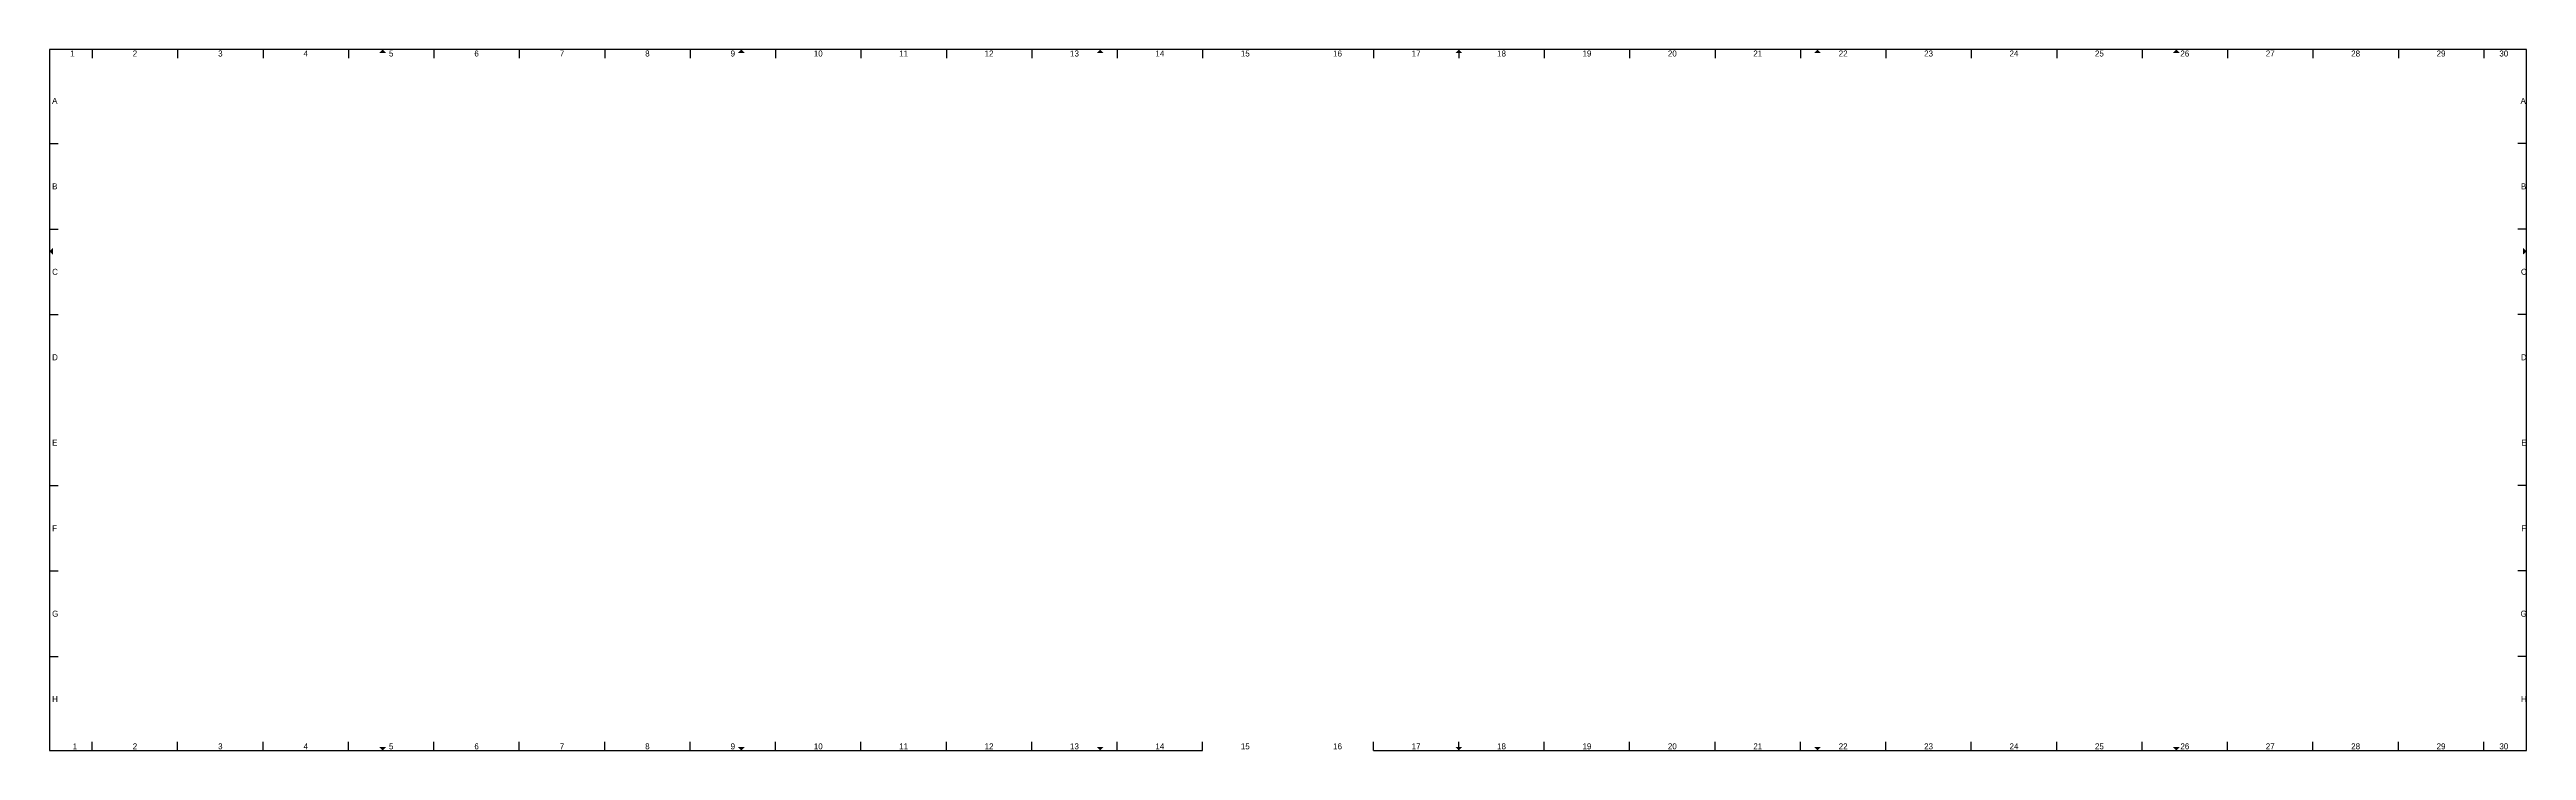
# Model space of a CAD drawing. Extents: x -5 to 1445, y -5 to 405.
import ezdxf
from ezdxf.enums import TextEntityAlignment as Align

# ---------------------------------------------------------------- set-up
doc = ezdxf.new("R2010")
doc.units = 0
doc.layers.add('to-xx-rooster', color=7, linetype='CONTINUOUS', lineweight=25)
doc.layers.add('to-xx-vouwmerk', color=7, linetype='CONTINUOUS', lineweight=18)
doc.styles.add('RTW_ISO', font='iso-rtw.shx')

msp = doc.modelspace()

# ---------------------------------------------------------------- hatches: boundary and pattern name
at = {"layer": 'to-xx-vouwmerk'}
for points in [[(192, 403), (190, 405), (188, 403)], [(402, 403), (400, 405), (398, 403)], [(612, 403), (610, 405), (608, 403)], [(822, 403), (820, 405), (818, 403)], [(1032, 403), (1030, 405), (1028, 403)], [(1242, 403), (1240, 405), (1238, 403)], [(-3, 289), (-5, 287), (-3, 285)], [(1442.97, 285.03), (1445, 287), (1443.03, 289.03)], [(188, -3), (190, -5), (192, -3)], [(398, -3), (400, -5), (402, -3)], [(608, -3), (610, -5), (612, -3)], [(818, -3), (820, -5), (822, -3)], [(1028, -3), (1030, -5), (1032, -3)], [(1238, -3), (1240, -5), (1242, -3)]]:
    msp.add_hatch(color=256, dxfattribs=at).paths.add_polyline_path(points)

# ---------------------------------------------------------------- linework, layer by layer
at = {"layer": 'to-xx-rooster'}
for p, q in [((-5, 405), (-5, -5)), ((1445, 405), (-5, 405)), ((20, 405), (20, 400)), ((70, 405), (70, 400)), ((120, 405), (120, 400)), ((170, 405), (170, 400)), ((220, 405), (220, 400)), ((270, 405), (270, 400)), ((320, 405), (320, 400)), ((370, 405), (370, 400)), ((420, 405), (420, 400)), ((470, 405), (470, 400)), ((520, 405), (520, 400)), ((570, 405), (570, 400)), ((620, 405), (620, 400)), ((670, 405), (670, 400)), ((770, 405), (770, 400)), ((820, 405), (820, 400)), ((870, 405), (870, 400)), ((920, 405), (920, 400)), ((970, 405), (970, 400)), ((1020, 405), (1020, 400)), ((1070, 405), (1070, 400)), ((1120, 405), (1120, 400)), ((1170, 405), (1170, 400)), ((1220, 405), (1220, 400)), ((1270, 405), (1270, 400)), ((1320, 405), (1320, 400)), ((1370, 405), (1370, 400)), ((1420, 405), (1420, 400)), ((1445, -5), (1445, 405)), ((-5, 350), (0, 350)), ((1445, 350), (1440, 350)), ((-5, 300), (0, 300)), ((1445, 300), (1440, 300)), ((-5, 250), (0, 250)), ((1445, 250), (1440, 250)), ((-5, 150), (0, 150)), ((1445, 150), (1440, 150)), ((-5, 100), (0, 100)), ((1445, 100), (1440, 100)), ((-5, 50), (0, 50)), ((1445, 50), (1440, 50)), ((20, -5), (20, 0)), ((70, -5), (70, 0)), ((120, -5), (120, 0)), ((170, -5), (170, 0)), ((220, -5), (220, 0)), ((270, -5), (270, 0)), ((320, -5), (320, 0)), ((370, -5), (370, 0)), ((420, -5), (420, 0)), ((470, -5), (470, 0)), ((520, -5), (520, 0)), ((570, -5), (570, 0)), ((620, -5), (620, 0)), ((670, -5), (670, 0)), ((770, -5), (770, 0)), ((820, -5), (820, 0)), ((870, -5), (870, 0)), ((920, -5), (920, 0)), ((970, -5), (970, 0)), ((1020, -5), (1020, 0)), ((1070, -5), (1070, 0)), ((1120, -5), (1120, 0)), ((1170, -5), (1170, 0)), ((1220, -5), (1220, 0)), ((1270, -5), (1270, 0)), ((1320, -5), (1320, 0)), ((1370, -5), (1370, 0)), ((1420, -5), (1420, 0)), ((-5, -5), (670, -5)), ((770, -5), (1445, -5))]:
    msp.add_line(p, q, dxfattribs=at)

# ---------------------------------------------------------------- texts
at = {"layer": 'to-xx-rooster', "style": 'RTW_ISO'}
for s, p in [('1', (8.38, 399.9)), ('2', (45, 399.9)), ('3', (95, 399.9)), ('4', (145, 399.9)), ('5', (195, 399.9)), ('6', (245, 399.9)), ('7', (295, 399.9)), ('8', (345, 399.9)), ('9', (395, 399.9)), ('10', (445, 399.9)), ('11', (495, 399.9)), ('12', (545, 399.9)), ('13', (595, 399.9)), ('14', (645, 399.9)), ('15', (695, 399.9)), ('16', (749, 399.9)), ('17', (795, 399.9)), ('18', (845, 399.9)), ('19', (895, 399.9)), ('20', (945, 399.9)), ('21', (995, 399.9)), ('22', (1045, 399.9)), ('23', (1095, 399.9)), ('24', (1145, 399.9)), ('25', (1195, 399.9)), ('26', (1245, 399.9)), ('27', (1295, 399.9)), ('28', (1345, 399.9)), ('29', (1395, 399.9)), ('30', (1431.73, 399.9)), ('1', (9.9, -5.4)), ('2', (45, -5.4)), ('3', (95, -5.4)), ('4', (145, -5.4)), ('5', (195, -5.4)), ('6', (245, -5.4)), ('7', (295, -5.4)), ('8', (345, -5.4)), ('9', (395, -5.4)), ('10', (445, -5.4)), ('11', (495, -5.4)), ('12', (545, -5.4)), ('13', (595, -5.4)), ('14', (645, -5.4)), ('15', (695, -5.4)), ('16', (749, -5.4)), ('17', (795, -5.4)), ('18', (845, -5.4)), ('19', (895, -5.4)), ('20', (945, -5.4)), ('21', (995, -5.4)), ('22', (1045, -5.4)), ('23', (1095, -5.4)), ('24', (1145, -5.4)), ('25', (1195, -5.4)), ('26', (1245, -5.4)), ('27', (1295, -5.4)), ('28', (1345, -5.4)), ('29', (1395, -5.4)), ('30', (1431.73, -5.4))]:
    msp.add_text(s, height=3.5, dxfattribs=at).set_placement(p, align=Align.BOTTOM_CENTER)
for s, p in [('A', (-3.5, 375)), ('A', (1441.5, 375)), ('B', (-3.5, 325)), ('B', (1441.75, 325)), ('C', (-3.5, 275)), ('C', (1441.75, 275)), ('D', (-3.5, 225)), ('D', (1441.75, 225)), ('E', (-3.5, 175)), ('E', (1442, 175)), ('F', (-3.5, 125)), ('F', (1442, 125)), ('G', (-3.5, 75)), ('G', (1441.5, 75)), ('H', (-3.5, 25)), ('H', (1441.75, 25))]:
    msp.add_text(s, height=3.5, dxfattribs=at).set_placement(p, align=Align.MIDDLE_LEFT)

doc.saveas('drawing.dxf')
